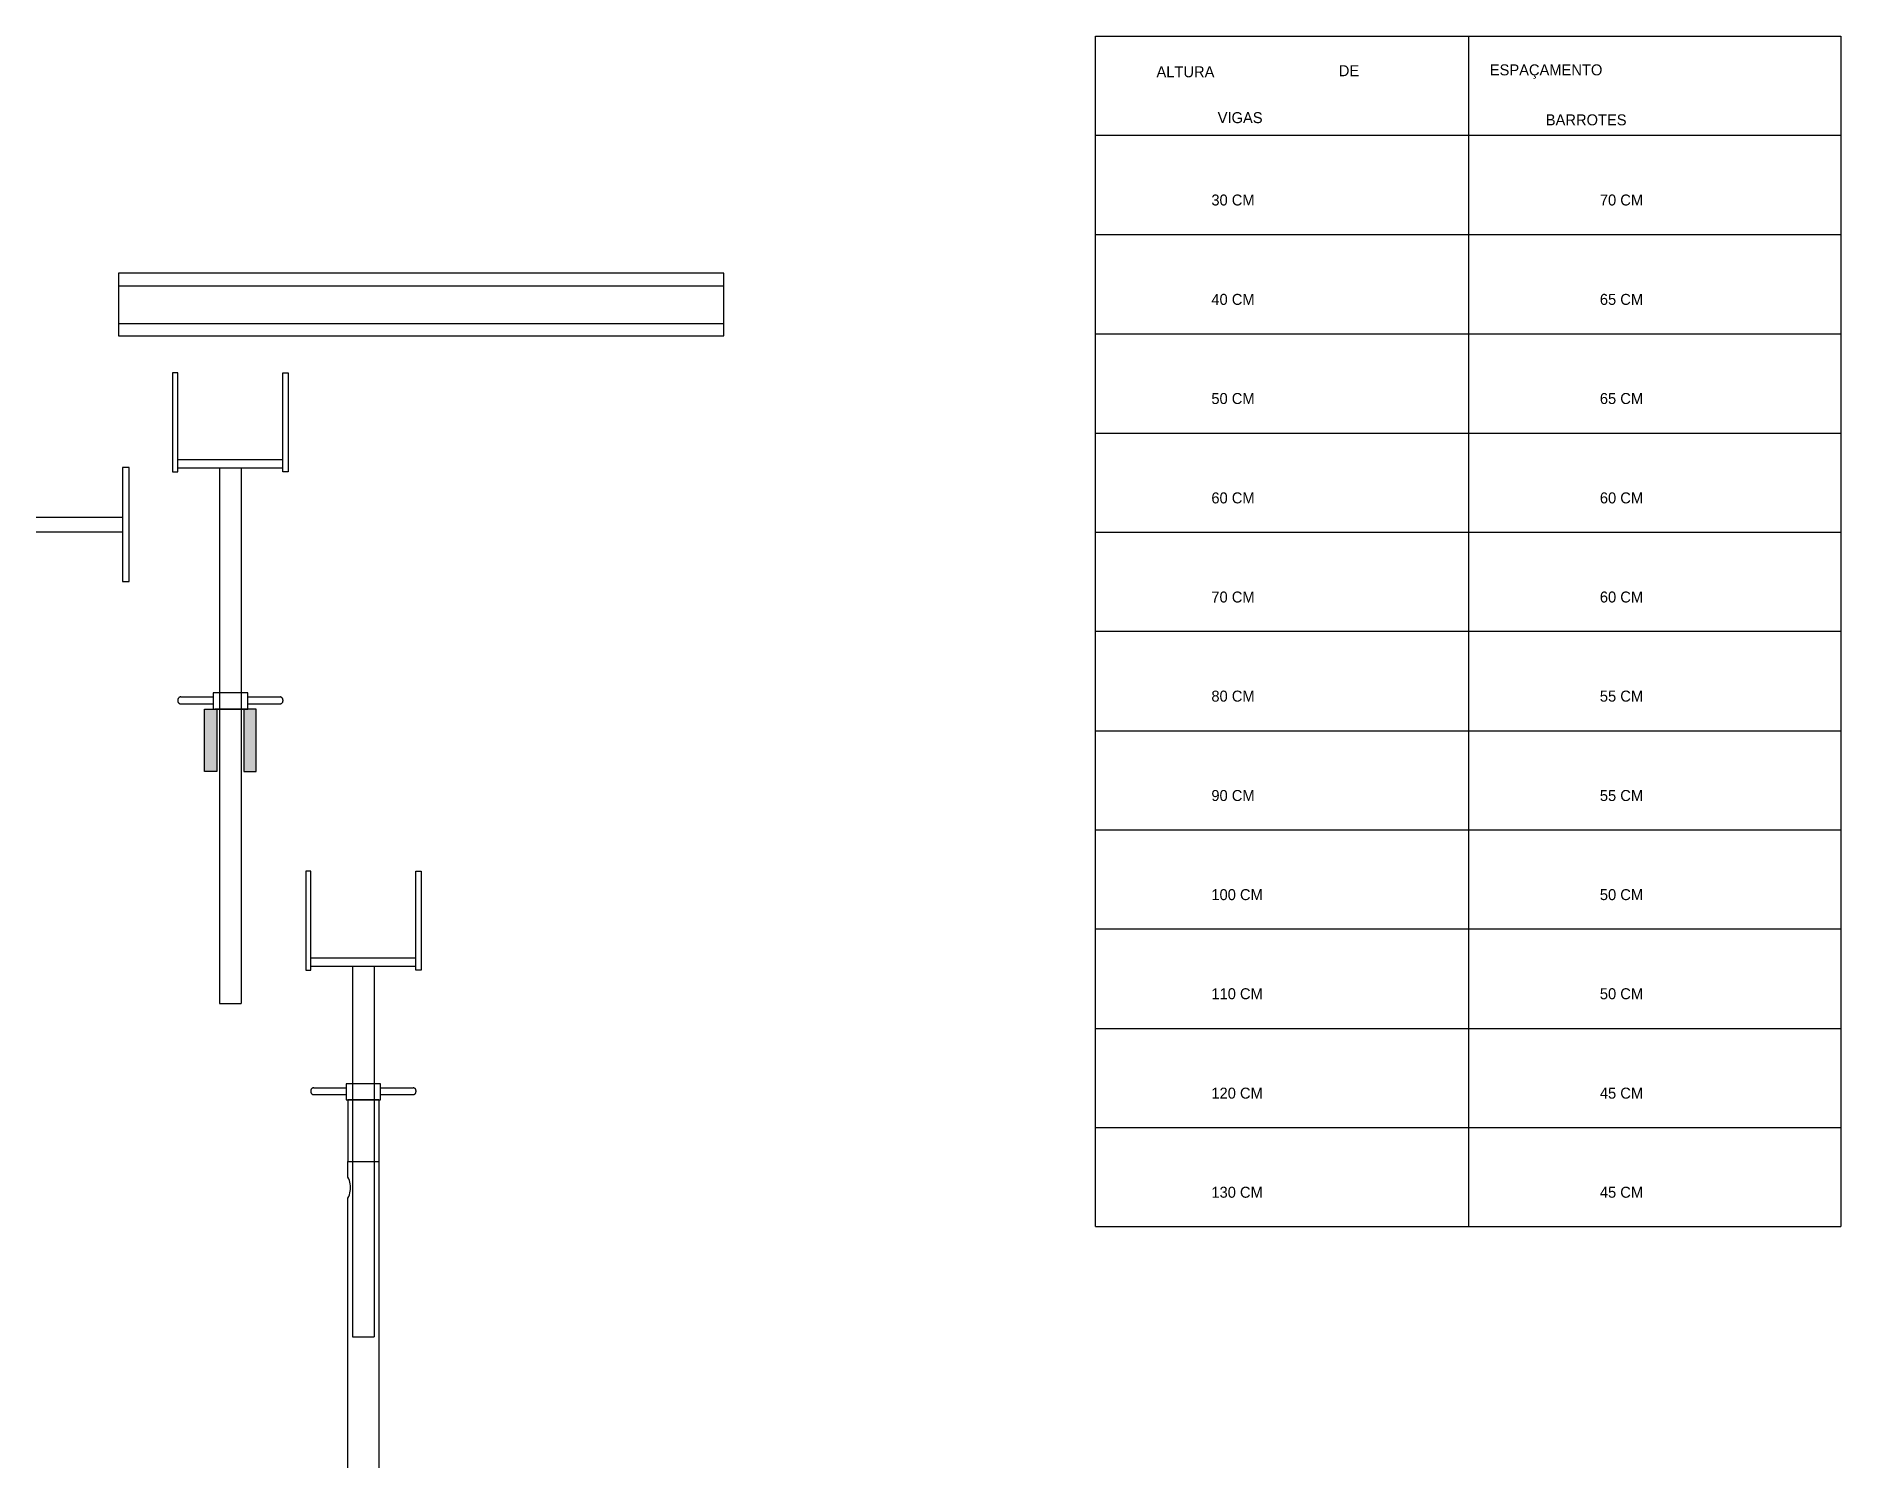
# Model space of a CAD drawing. Header units: metres. Extents: x -20863 to -15632, y 9308 to 10636.
# Drawn here: x -20854 to -20197, y 10084 to 10605 of the extents above; entities that cross this region are included whole.
import ezdxf

# ---------------------------------------------------------------- set-up
doc = ezdxf.new("R2010")
doc.units = ezdxf.units.M
for name, color, linetype in [('BARRA DE ANCORAGEM', 7, 'Continuous'), ('Escoras', 2, 'Continuous'), ('Forcador', 251, 'Continuous'), ('GARFOS', 7, 'Continuous'), ('Perfil Metálico', 251, 'Continuous')]:
    doc.layers.add(name, color=color, linetype=linetype)

msp = doc.modelspace()

# ---------------------------------------------------------------- texts
at = {"layer": 'GARFOS'}
for s, p in [('ALTURA   ', (-20446, 10590.2)), ('DE', (-20379.6, 10590.6)), ('ESPAÇAMENTO', (-20324.6, 10590.9)), ('VIGAS', (-20423.7, 10573.5)), ('BARROTES', (-20304.2, 10572.7)), ('30 CM', (-20426, 10543.5)), ('70 CM', (-20284.5, 10543.5)), ('40 CM', (-20426, 10507.3)), ('65 CM', (-20284.5, 10507.3)), ('50 CM', (-20426, 10471.2)), ('65 CM', (-20284.5, 10471.2)), ('60 CM', (-20426, 10435)), ('60 CM', (-20284.5, 10435)), ('70 CM', (-20426, 10398.9)), ('60 CM', (-20284.5, 10398.9)), ('80 CM', (-20426, 10362.8)), ('55 CM', (-20284.5, 10362.8)), ('90 CM', (-20426, 10326.6)), ('55 CM', (-20284.5, 10326.6)), ('100 CM', (-20426, 10290.5)), ('50 CM', (-20284.5, 10290.5)), ('110 CM', (-20426, 10254.4)), ('50 CM', (-20284.5, 10254.4)), ('120 CM', (-20426, 10218.2)), ('45 CM', (-20284.5, 10218.2)), ('130 CM', (-20426, 10182.1)), ('45 CM', (-20284.5, 10182.1))]:
    msp.add_text(s, height=4, dxfattribs=at).set_placement(p)

# ---------------------------------------------------------------- hatches: boundary and pattern name
at = {"layer": 'Perfil Metálico'}
h = msp.add_hatch(color=8, dxfattribs=at)
h.dxf.hatch_style = 1
h.paths.add_polyline_path([(-20792.8, 10337.3), (-20788.3, 10337.3), (-20788.3, 10360.1), (-20792.8, 10360.1)])
h = msp.add_hatch(color=8, dxfattribs=at)
h.dxf.hatch_style = 1
h.paths.add_polyline_path([(-20778.4, 10337.3), (-20773.9, 10337.3), (-20773.9, 10360.1), (-20778.4, 10360.1)])

# ---------------------------------------------------------------- linework, layer by layer
at = {"layer": 'BARRA DE ANCORAGEM'}
for p, q in [((-20854.1, 10430), (-20822.6, 10430)), ((-20854.1, 10424.6), (-20822.6, 10424.6))]:
    msp.add_line(p, q, dxfattribs=at)
msp.add_lwpolyline([(-20820.2, 10406.5), (-20820.2, 10448.1), (-20822.6, 10448.1), (-20822.6, 10406.5)], close=True, dxfattribs=at)
at = {"layer": 'Escoras'}
for p, q in [((-20777.7, 10360.1), (-20789, 10360.1)), ((-20729.3, 10217.8), (-20740.5, 10217.8)), ((-20740.5, 10217.8), (-20740.5, 10195.3)), ((-20729.3, 10217.8), (-20729.3, 10083.7)), ((-20740.5, 10195.3), (-20729.3, 10195.3)), ((-20740.5, 10189.6), (-20740.5, 10195.3)), ((-20740.23, 10189.03), (-20740.5, 10189.63)), ((-20740, 10188.41), (-20740.23, 10189.03)), ((-20740.23, 10182.58), (-20740, 10183.2)), ((-20739.82, 10187.77), (-20740, 10188.41)), ((-20740, 10183.2), (-20739.82, 10183.84)), ((-20739.7, 10187.12), (-20739.82, 10187.77)), ((-20739.82, 10183.84), (-20739.7, 10184.49)), ((-20739.62, 10186.47), (-20739.7, 10187.12)), ((-20739.7, 10184.49), (-20739.62, 10185.15)), ((-20739.59, 10185.81), (-20739.62, 10186.47)), ((-20739.62, 10185.15), (-20739.59, 10185.81)), ((-20740.5, 10181.98), (-20740.23, 10182.58)), ((-20740.5, 10083.7), (-20740.5, 10182))]:
    msp.add_line(p, q, dxfattribs=at)
at = {"layer": 'Forcador'}
for p, q in [((-20802.5, 10451), (-20764.2, 10451)), ((-20802.5, 10447.9), (-20764.2, 10447.9)), ((-20787.3, 10447.9), (-20787.3, 10337.3)), ((-20779.4, 10447.9), (-20779.4, 10337.3)), ((-20802.5, 10363.5), (-20802.5, 10363)), ((-20802.45, 10363.61), (-20802.46, 10363.48)), ((-20802.46, 10363.03), (-20802.45, 10362.9)), ((-20802.42, 10363.74), (-20802.45, 10363.61)), ((-20802.45, 10362.9), (-20802.42, 10362.77)), ((-20802.38, 10363.87), (-20802.42, 10363.74)), ((-20802.42, 10362.77), (-20802.38, 10362.64)), ((-20802.32, 10363.99), (-20802.38, 10363.87)), ((-20802.38, 10362.64), (-20802.32, 10362.53)), ((-20802.25, 10364.1), (-20802.32, 10363.99)), ((-20802.32, 10362.53), (-20802.25, 10362.41)), ((-20802.16, 10364.2), (-20802.25, 10364.1)), ((-20802.25, 10362.41), (-20802.16, 10362.32)), ((-20802.06, 10364.28), (-20802.16, 10364.2)), ((-20802.16, 10362.32), (-20802.06, 10362.23)), ((-20801.95, 10364.36), (-20802.06, 10364.28)), ((-20802.06, 10362.23), (-20801.95, 10362.15)), ((-20801.83, 10364.42), (-20801.95, 10364.36)), ((-20801.95, 10362.15), (-20801.83, 10362.1)), ((-20801.71, 10364.46), (-20801.83, 10364.42)), ((-20801.83, 10362.1), (-20801.71, 10362.05)), ((-20801.58, 10364.49), (-20801.71, 10364.46)), ((-20801.71, 10362.05), (-20801.58, 10362.03)), ((-20801.44, 10364.49), (-20801.58, 10364.49)), ((-20801.58, 10362.03), (-20801.44, 10362.02)), ((-20801.4, 10364.5), (-20789.6, 10364.5)), ((-20801.4, 10362), (-20789.6, 10362)), ((-20777, 10364.5), (-20765.2, 10364.5)), ((-20777, 10362), (-20765.2, 10362)), ((-20765.09, 10364.49), (-20765.22, 10364.49)), ((-20765.22, 10362.02), (-20765.09, 10362.03)), ((-20764.96, 10364.46), (-20765.09, 10364.49)), ((-20765.09, 10362.03), (-20764.96, 10362.05)), ((-20764.83, 10364.42), (-20764.96, 10364.46)), ((-20764.96, 10362.05), (-20764.83, 10362.1)), ((-20764.71, 10364.36), (-20764.83, 10364.42)), ((-20764.83, 10362.1), (-20764.71, 10362.15)), ((-20764.6, 10364.28), (-20764.71, 10364.36)), ((-20764.71, 10362.15), (-20764.6, 10362.23)), ((-20764.5, 10364.2), (-20764.6, 10364.28)), ((-20764.6, 10362.23), (-20764.5, 10362.32)), ((-20764.42, 10364.1), (-20764.5, 10364.2)), ((-20764.5, 10362.32), (-20764.42, 10362.41)), ((-20764.34, 10363.99), (-20764.42, 10364.1)), ((-20764.42, 10362.41), (-20764.34, 10362.53)), ((-20764.28, 10363.87), (-20764.34, 10363.99)), ((-20764.34, 10362.53), (-20764.28, 10362.64)), ((-20764.24, 10363.74), (-20764.28, 10363.87)), ((-20764.28, 10362.64), (-20764.24, 10362.77)), ((-20764.22, 10363.61), (-20764.24, 10363.74)), ((-20764.24, 10362.77), (-20764.22, 10362.9)), ((-20764.21, 10363.48), (-20764.22, 10363.61)), ((-20764.22, 10362.9), (-20764.21, 10363.03)), ((-20764.2, 10363.5), (-20764.2, 10363)), ((-20787.3, 10337.3), (-20787.3, 10314.5)), ((-20779.4, 10337.3), (-20779.4, 10314.5)), ((-20787.3, 10314.5), (-20787.3, 10252.9)), ((-20779.4, 10314.5), (-20779.4, 10252.9)), ((-20754, 10269.5), (-20715.8, 10269.5)), ((-20754, 10266.4), (-20715.8, 10266.4)), ((-20738.8, 10266.4), (-20738.8, 10131.4)), ((-20730.9, 10266.4), (-20730.9, 10131.4)), ((-20787.3, 10252.9), (-20779.4, 10252.9)), ((-20753.97, 10221.39), (-20754, 10221.26)), ((-20754, 10221.26), (-20754, 10221.13)), ((-20754, 10221.1), (-20754, 10220.7)), ((-20754, 10220.68), (-20754, 10220.55)), ((-20754, 10220.55), (-20753.97, 10220.42)), ((-20753.93, 10221.52), (-20753.97, 10221.39)), ((-20753.97, 10220.42), (-20753.93, 10220.29)), ((-20753.87, 10221.64), (-20753.93, 10221.52)), ((-20753.93, 10220.29), (-20753.87, 10220.18)), ((-20753.8, 10221.75), (-20753.87, 10221.64)), ((-20753.87, 10220.18), (-20753.8, 10220.06)), ((-20753.71, 10221.85), (-20753.8, 10221.75)), ((-20753.8, 10220.06), (-20753.71, 10219.97)), ((-20753.61, 10221.93), (-20753.71, 10221.85)), ((-20753.71, 10219.97), (-20753.61, 10219.88)), ((-20753.5, 10222.01), (-20753.61, 10221.93)), ((-20753.61, 10219.88), (-20753.5, 10219.8)), ((-20753.38, 10222.07), (-20753.5, 10222.01)), ((-20753.5, 10219.8), (-20753.38, 10219.75)), ((-20753.25, 10222.11), (-20753.38, 10222.07)), ((-20753.38, 10219.75), (-20753.25, 10219.7)), ((-20753.12, 10222.14), (-20753.25, 10222.11)), ((-20753.25, 10219.7), (-20753.12, 10219.68)), ((-20752.99, 10222.14), (-20753.12, 10222.14)), ((-20753.12, 10219.68), (-20752.99, 10219.67)), ((-20753, 10222.1), (-20741.2, 10222.1)), ((-20753, 10219.7), (-20741.2, 10219.7)), ((-20728.6, 10222.1), (-20716.8, 10222.1)), ((-20728.6, 10219.7), (-20716.8, 10219.7)), ((-20716.64, 10222.14), (-20716.77, 10222.14)), ((-20716.77, 10219.67), (-20716.64, 10219.68)), ((-20716.51, 10222.11), (-20716.64, 10222.14)), ((-20716.64, 10219.68), (-20716.51, 10219.7)), ((-20716.38, 10222.07), (-20716.51, 10222.11)), ((-20716.51, 10219.7), (-20716.38, 10219.75)), ((-20716.26, 10222.01), (-20716.38, 10222.07)), ((-20716.38, 10219.75), (-20716.26, 10219.8)), ((-20716.15, 10221.93), (-20716.26, 10222.01)), ((-20716.26, 10219.8), (-20716.15, 10219.88)), ((-20716.05, 10221.85), (-20716.15, 10221.93)), ((-20716.15, 10219.88), (-20716.05, 10219.97)), ((-20715.96, 10221.75), (-20716.05, 10221.85)), ((-20716.05, 10219.97), (-20715.96, 10220.06)), ((-20715.89, 10221.64), (-20715.96, 10221.75)), ((-20715.96, 10220.06), (-20715.89, 10220.18)), ((-20715.83, 10221.52), (-20715.89, 10221.64)), ((-20715.89, 10220.18), (-20715.83, 10220.29)), ((-20715.79, 10221.39), (-20715.83, 10221.52)), ((-20715.83, 10220.29), (-20715.79, 10220.42)), ((-20715.8, 10221.1), (-20715.8, 10220.7)), ((-20715.76, 10221.26), (-20715.79, 10221.39)), ((-20715.79, 10220.42), (-20715.76, 10220.55)), ((-20715.75, 10221.13), (-20715.76, 10221.26)), ((-20715.76, 10220.55), (-20715.75, 10220.68)), ((-20738.8, 10131.4), (-20730.9, 10131.4))]:
    msp.add_line(p, q, dxfattribs=at)
for points in [[(-20804.4, 10482.5), (-20804.4, 10446.5), (-20802.5, 10446.5), (-20802.5, 10482.5)], [(-20762.3, 10482.5), (-20762.3, 10446.5), (-20764.2, 10446.5), (-20764.2, 10482.5)], [(-20789.6, 10366), (-20789.6, 10360.1), (-20777, 10360.1), (-20777, 10366)], [(-20755.9, 10301), (-20755.9, 10265), (-20754, 10265), (-20754, 10301)], [(-20713.8, 10301), (-20713.8, 10265), (-20715.8, 10265), (-20715.8, 10301)], [(-20741.2, 10223.6), (-20741.2, 10217.8), (-20728.6, 10217.8), (-20728.6, 10223.6)]]:
    msp.add_lwpolyline(points, close=True, dxfattribs=at)
at = {"layer": 'GARFOS'}
for p, q in [((-20468.2, 10171.6), (-20468.2, 10605.2)), ((-20468.2, 10605.2), (-20196.7, 10605.2)), ((-20332.4, 10605.2), (-20332.4, 10171.6)), ((-20196.7, 10605.2), (-20196.7, 10171.6)), ((-20468.2, 10569.1), (-20196.7, 10569.1)), ((-20468.2, 10569.1), (-20196.7, 10569.1)), ((-20468.2, 10532.9), (-20196.7, 10532.9)), ((-20468.2, 10496.8), (-20196.7, 10496.8)), ((-20468.2, 10460.6), (-20196.7, 10460.6)), ((-20468.2, 10424.5), (-20196.7, 10424.5)), ((-20468.2, 10388.4), (-20196.7, 10388.4)), ((-20468.2, 10352.2), (-20196.7, 10352.2)), ((-20468.2, 10316.1), (-20196.7, 10316.1)), ((-20468.2, 10280), (-20196.7, 10280)), ((-20468.2, 10243.8), (-20196.7, 10243.8)), ((-20468.2, 10207.7), (-20196.7, 10207.7)), ((-20468.2, 10171.6), (-20196.7, 10171.6))]:
    msp.add_line(p, q, dxfattribs=at)
at = {"layer": 'Perfil Metálico'}
for p, q in [((-20824.1, 10514.3), (-20603.6, 10514.3)), ((-20824.1, 10500.5), (-20603.6, 10500.5))]:
    msp.add_line(p, q, dxfattribs=at)
for points in [[(-20824.1, 10496), (-20603.6, 10496), (-20603.6, 10518.8), (-20824.1, 10518.8)], [(-20788.3, 10337.3), (-20792.8, 10337.3), (-20792.8, 10360.1), (-20788.3, 10360.1)], [(-20778.4, 10337.3), (-20773.9, 10337.3), (-20773.9, 10360.1), (-20778.4, 10360.1)]]:
    msp.add_lwpolyline(points, close=True, dxfattribs=at)

msp.set_redraw_order([(e.dxf.handle, doc.entitydb.next_handle()) for e in msp.query("TEXT MTEXT ATTDEF DIMENSION ARC_DIMENSION")])  # texts and dimensions are drawn at this point

doc.saveas('drawing.dxf')
